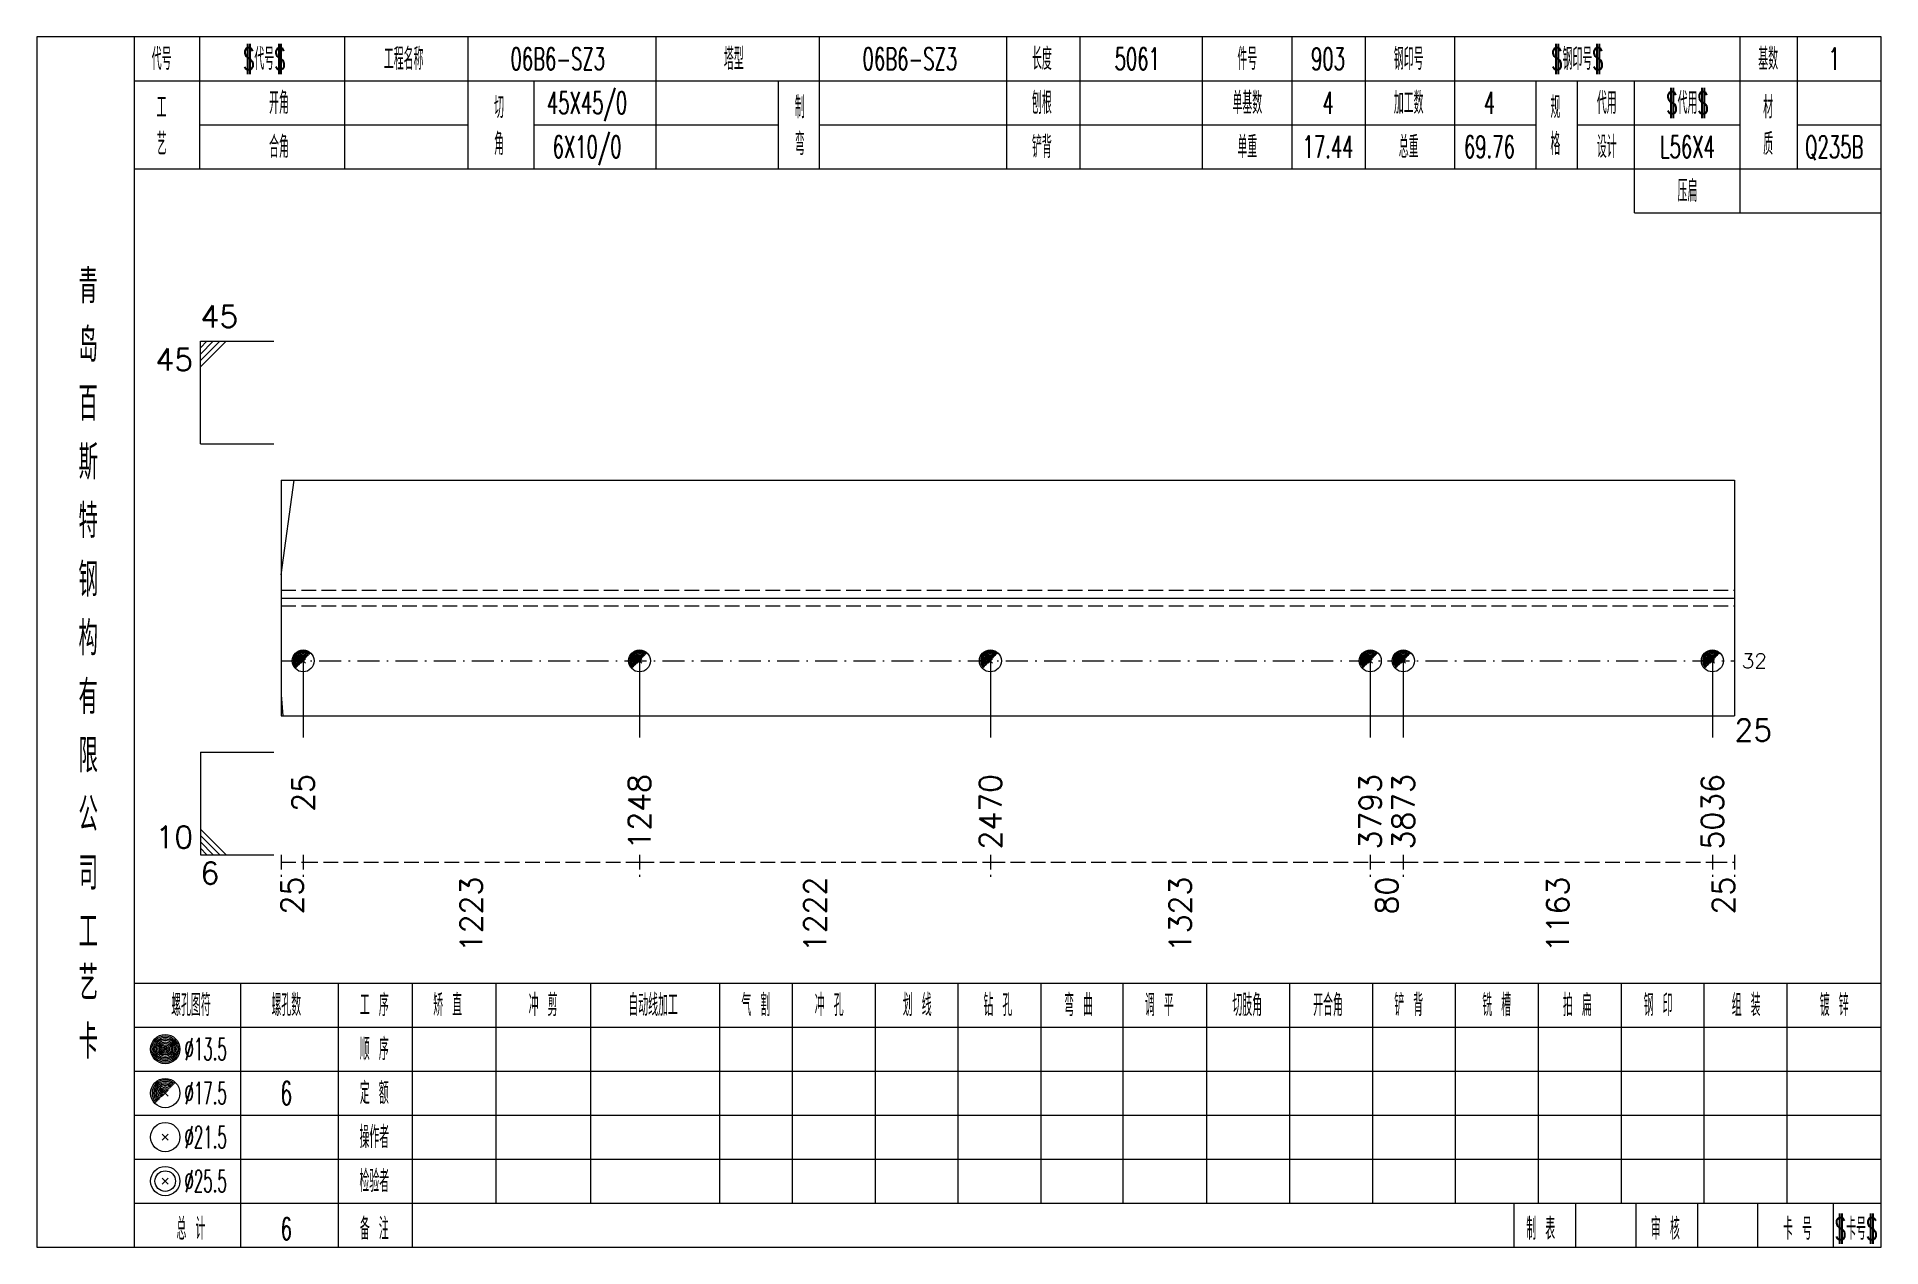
# Model space of a CAD drawing. Extents: x -533 to 8774, y 0 to 7979.
# Drawn here: x 2459.8 to 2711.2, y 1298.7 to 1463.7 of the extents above; entities that cross this region are included whole.
import ezdxf
from ezdxf.enums import TextEntityAlignment as Align

# ---------------------------------------------------------------- set-up
doc = ezdxf.new("R2010")
doc.units = 0
doc.header["$MEASUREMENT"] = 0
doc.linetypes.add('一点画线', pattern=[5.2, 3, -1, 0.2, -1])
doc.linetypes.add('虚线', pattern=[2.75, 2, -0.75])
doc.layers.get('0').update_dxf_attribs({"linetype": 'CONTINUOUS', "lineweight": 25})
for name, color, linetype, lineweight in [('1', 7, 'CONTINUOUS', 25), ('4', 7, 'CONTINUOUS', 25), ('5', 7, 'CONTINUOUS', 25)]:
    doc.layers.add(name, color=color, linetype=linetype, lineweight=lineweight)
doc.styles.get("Standard").update_dxf_attribs({"font": 'simplex.shx', "width": 0.7, "height": 3, "bigfont": 'gbhzfs.shx'})

msp = doc.modelspace()

# ---------------------------------------------------------------- texts
at = {"color": 7, "linetype": 'Continuous', "lineweight": 13}
msp.add_text('45', height=3, dxfattribs=at).set_placement((2482.1, 1423.2), align=Align.BOTTOM_LEFT)
msp.add_text('45', height=3, dxfattribs=at).set_placement((2481.1, 1421.2), align=Align.TOP_RIGHT)
msp.add_text('32', height=2, dxfattribs=at).set_placement((2692.2, 1378.63), align=Align.MIDDLE_LEFT)
msp.add_text('10', height=3, dxfattribs=at).set_placement((2481.1, 1352.2), align=Align.BOTTOM_RIGHT)
msp.add_text('6', height=3, dxfattribs=at).set_placement((2482.1, 1351.2), align=Align.TOP_LEFT)
at = {"color": 8, "linetype": 'Continuous', "lineweight": 9}
for s, p in [('25', (2494.6, 1349.2)), ('1223', (2519.02, 1349.2)), ('1222', (2565.87, 1349.2)), ('1323', (2615.67, 1349.2)), ('80', (2643.82, 1349.2)), ('1163', (2667.13, 1349.2)), ('25', (2689.7, 1349.2))]:
    msp.add_text(s, height=3, rotation=90, dxfattribs=at).set_placement(p, align=Align.MIDDLE_RIGHT)
at = {"layer": '1', "color": 7, "linetype": 'Continuous', "lineweight": 13}
msp.add_text('25', height=3, dxfattribs=at).set_placement((2691.2, 1369.2), align=Align.MIDDLE_LEFT)
for s, p in [('25', (2496.1, 1363.2)), ('1248', (2541.95, 1363.2)), ('2470', (2589.78, 1363.2)), ('3793', (2641.57, 1363.2)), ('3873', (2646.07, 1363.2)), ('5036', (2688.2, 1363.2))]:
    msp.add_text(s, height=3, rotation=90, dxfattribs=at).set_placement(p, align=Align.MIDDLE_RIGHT)
at = {"layer": '4', "color": 1, "linetype": 'Continuous', "lineweight": 13}
for s, height, width, p in [('代号', 3, 0.6, (2476.8, 1460.7)), ('$代号$', 3, 0.6, (2490.8, 1460.7)), ('工程名称', 3, 0.6, (2509.8, 1460.7)), ('06B6-SZ3', 3, 0.6, (2530.8, 1460.7)), ('塔型', 3, 0.6, (2554.8, 1460.7)), ('06B6-SZ3', 3, 0.6, (2578.8, 1460.7)), ('长度', 3, 0.6, (2596.8, 1460.7)), ('5061', 3, 0.6, (2609.8, 1460.7)), ('件号', 3, 0.6, (2624.8, 1460.7)), ('903', 3, 0.6, (2635.8, 1460.7)), ('钢印号', 3, 0.6, (2646.8, 1460.7)), ('$钢印号$', 3, 0.6, (2669.8, 1460.7)), ('基数', 3, 0.6, (2695.8, 1460.7)), ('1', 3, 0.6, (2704.8, 1460.7)), ('开角', 3, 0.6, (2492.8, 1454.7)), ('切', 3, 0.6, (2522.8, 1454.1)), ('45X45/0', 3, 0.6, (2534.8, 1454.7)), ('制', 3, 0.6, (2563.8, 1454.1)), ('刨根', 3, 0.6, (2596.8, 1454.7)), ('单基数', 3, 0.6, (2624.8, 1454.7)), ('4', 3, 0.6, (2635.8, 1454.7)), ('加工数', 3, 0.6, (2646.8, 1454.7)), ('4', 3, 0.6, (2657.8, 1454.7)), ('规', 3, 0.6, (2666.8, 1454.1)), ('代用', 3, 0.6, (2673.8, 1454.7)), ('$代用$', 3, 0.6, (2684.8, 1454.7)), ('材', 3, 0.6, (2695.8, 1454.1)), ('工', 3, 0.6, (2476.8, 1454.1)), ('艺', 3, 0.6, (2476.8, 1449.1)), ('角', 3, 0.6, (2522.8, 1449.1)), ('6X10/0', 3, 0.6, (2534.8, 1448.7)), ('弯', 3, 0.6, (2563.8, 1449.1)), ('格', 3, 0.6, (2666.8, 1449.1)), ('质', 3, 0.6, (2695.8, 1449.1)), ('合角', 3, 0.6, (2492.8, 1448.7)), ('铲背', 3, 0.6, (2596.8, 1448.7)), ('单重', 3, 0.6, (2624.8, 1448.7)), ('17.44', 3, 0.6, (2635.8, 1448.7)), ('总重', 3, 0.6, (2646.8, 1448.7)), ('69.76', 3, 0.6, (2657.8, 1448.7)), ('设计', 3, 0.6, (2673.8, 1448.7)), ('L56X4', 3, 0.6, (2684.8, 1448.7)), ('Q235B', 3, 0.6, (2704.8, 1448.7)), ('压扁', 3, 0.6, (2684.8, 1442.7)), ('青', 4.6, 0.8, (2466.8, 1429.7)), ('岛', 4.6, 0.8, (2466.8, 1421.7)), ('百', 4.6, 0.8, (2466.8, 1413.7)), ('斯', 4.6, 0.8, (2466.8, 1405.7)), ('特', 4.6, 0.8, (2466.8, 1397.7)), ('钢', 4.6, 0.8, (2466.8, 1389.7)), ('构', 4.6, 0.8, (2466.8, 1381.7)), ('有', 4.6, 0.8, (2466.8, 1373.7)), ('限', 4.6, 0.8, (2466.8, 1365.7)), ('公', 4.6, 0.8, (2466.8, 1357.7)), ('司', 4.6, 0.8, (2466.8, 1349.7)), ('工', 4.6, 0.8, (2466.8, 1341.7)), ('艺', 4.6, 0.8, (2466.8, 1334.7)), ('螺孔图符', 3, 0.6, (2480.8, 1331.7)), ('螺孔数', 3, 0.6, (2493.8, 1331.7)), ('工 序', 3, 0.6, (2505.8, 1331.7)), ('矫 直', 3, 0.6, (2515.8, 1331.7)), ('冲 剪', 3, 0.6, (2528.8, 1331.7)), ('自动线加工', 3, 0.6, (2543.8, 1331.7)), ('气 割', 3, 0.6, (2557.8, 1331.7)), ('冲 孔', 3, 0.6, (2567.8, 1331.7)), ('划 线', 3, 0.6, (2579.8, 1331.7)), ('钻 孔', 3, 0.6, (2590.8, 1331.7)), ('弯 曲', 3, 0.6, (2601.8, 1331.7)), ('调 平', 3, 0.6, (2612.8, 1331.7)), ('切肢角', 3, 0.6, (2624.8, 1331.7)), ('开合角', 3, 0.6, (2635.8, 1331.7)), ('铲 背', 3, 0.6, (2646.8, 1331.7)), ('铣 槽', 3, 0.6, (2658.8, 1331.7)), ('拍 扁', 3, 0.6, (2669.8, 1331.7)), ('钢 印', 3, 0.6, (2680.8, 1331.7)), ('组 装', 3, 0.6, (2692.8, 1331.7)), ('镀 锌', 3, 0.6, (2704.8, 1331.7)), ('卡', 4.6, 0.8, (2466.8, 1326.7)), ('顺 序', 3, 0.6, (2505.8, 1325.7)), ('%%C13.5', 3, 0.5, (2482.8, 1325.7)), ('%%C17.5', 3, 0.5, (2482.8, 1319.7)), ('6', 3.2, 0.6, (2493.8, 1319.7)), ('定 额', 3, 0.6, (2505.8, 1319.7)), ('%%C21.5', 3, 0.5, (2482.8, 1313.7)), ('操作者', 3, 0.6, (2505.8, 1313.7)), ('%%C25.5', 3, 0.5, (2482.8, 1307.7)), ('检验者', 3, 0.6, (2505.8, 1307.7)), ('总 计', 3, 0.6, (2480.8, 1301.2)), ('6', 3, 0.6, (2493.8, 1301.2)), ('备 注', 3, 0.6, (2505.8, 1301.2)), ('制 表', 3, 0.6, (2664.8, 1301.2)), ('审 核', 3, 0.6, (2681.8, 1301.2)), ('卡 号', 3, 0.6, (2699.8, 1301.2)), ('$卡号$', 3, 0.6, (2707.8, 1301.2))]:
    msp.add_text(s, height=height, dxfattribs=dict(at, width=width)).set_placement(p, align=Align.MIDDLE_CENTER)

# ---------------------------------------------------------------- blocks, each defined once
blk = doc.blocks.new('孔17.5')
at = {"layer": '5', "color": 7, "linetype": 'Continuous', "lineweight": 0}
for p, q in [((-0.2, -0.2), (0.2, 0.2)), ((-0.2, 0.2), (0.2, -0.2))]:
    blk.add_line(p, q, dxfattribs=at)
at = {"layer": '5', "color": 7, "linetype": 'Continuous', "lineweight": 13}
blk.add_circle((0, 0), 1, dxfattribs=at)
for radius in [0.9, 0.8, 0.7, 0.6, 0.5, 0.4, 0.3, 0.2, 0.1]:
    blk.add_arc((0, 0), radius, 45, 225, dxfattribs=at)

# ---------------------------------------------------------------- linework, layer by layer
at = {"color": 7, "linetype": 'Continuous', "lineweight": 13}
for p, q in [((2482.1, 1422.2), (2492.1, 1422.2)), ((2482.1, 1408.2), (2482.1, 1422.2)), ((2482.97, 1422.2), (2482.1, 1421.33)), ((2483.85, 1422.2), (2482.1, 1420.45)), ((2484.72, 1422.2), (2482.1, 1419.58)), ((2485.6, 1422.2), (2482.1, 1418.7)), ((2482.1, 1408.2), (2492.1, 1408.2)), ((2493.1, 1390.36), (2494.86, 1403.27)), ((2496.1, 1378.63), (2496.1, 1368.2)), ((2541.95, 1378.63), (2541.95, 1368.2)), ((2589.78, 1378.63), (2589.78, 1368.2)), ((2641.57, 1378.63), (2641.57, 1368.2)), ((2646.07, 1378.63), (2646.07, 1368.2)), ((2688.2, 1378.63), (2688.2, 1368.2)), ((2493.1, 1374), (2493.33, 1371.13)), ((2482.1, 1366.2), (2492.1, 1366.2)), ((2482.1, 1366.2), (2482.1, 1352.2)), ((2485.6, 1352.2), (2482.1, 1355.7)), ((2484.72, 1352.2), (2482.1, 1354.83)), ((2483.85, 1352.2), (2482.1, 1353.95)), ((2482.97, 1352.2), (2482.1, 1353.08)), ((2482.1, 1352.2), (2492.1, 1352.2))]:
    msp.add_line(p, q, dxfattribs=at)
at = {"color": 7, "linetype": 'Continuous', "lineweight": 18}
for p, q in [((2493.1, 1403.27), (2493.1, 1371.13)), ((2493.1, 1403.27), (2691.2, 1403.27)), ((2691.2, 1403.27), (2691.2, 1371.13)), ((2493.1, 1387.2), (2691.2, 1387.2))]:
    msp.add_line(p, q, dxfattribs=at)
at = {"color": 1, "linetype": '虚线', "lineweight": 18}
for p, q in [((2493.1, 1388.27), (2691.2, 1388.27)), ((2493.1, 1386.13), (2691.2, 1386.13))]:
    msp.add_line(p, q, dxfattribs=at)
at = {"color": 3, "linetype": '一点画线', "lineweight": 13}
msp.add_line((2493.1, 1378.63), (2691.2, 1378.63), dxfattribs=at)
at = {"color": 8, "linetype": '虚线', "lineweight": 9}
for p, q in [((2493.1, 1352.2), (2493.1, 1349.2)), ((2493.1, 1351.2), (2496.1, 1351.2)), ((2496.1, 1352.2), (2496.1, 1349.2)), ((2496.1, 1352.2), (2496.1, 1349.2)), ((2496.1, 1351.2), (2541.95, 1351.2)), ((2541.95, 1352.2), (2541.95, 1349.2)), ((2541.95, 1352.2), (2541.95, 1349.2)), ((2541.95, 1351.2), (2589.78, 1351.2)), ((2589.78, 1352.2), (2589.78, 1349.2)), ((2589.78, 1352.2), (2589.78, 1349.2)), ((2589.78, 1351.2), (2641.57, 1351.2)), ((2641.57, 1352.2), (2641.57, 1349.2)), ((2641.57, 1352.2), (2641.57, 1349.2)), ((2641.57, 1351.2), (2646.07, 1351.2)), ((2646.07, 1352.2), (2646.07, 1349.2)), ((2646.07, 1352.2), (2646.07, 1349.2)), ((2646.07, 1351.2), (2688.2, 1351.2)), ((2688.2, 1352.2), (2688.2, 1349.2)), ((2688.2, 1352.2), (2688.2, 1349.2)), ((2688.2, 1351.2), (2691.2, 1351.2)), ((2691.2, 1352.2), (2691.2, 1349.2))]:
    msp.add_line(p, q, dxfattribs=at)
at = {"layer": '1', "color": 7, "linetype": 'Continuous', "lineweight": 18}
msp.add_line((2493.1, 1371.13), (2691.2, 1371.13), dxfattribs=at)
at = {"layer": '4', "color": 1, "linetype": 'Continuous', "lineweight": 18}
for p, q in [((2473.1, 1298.7), (2473.1, 1463.7)), ((2482, 1445.7), (2482, 1463.7)), ((2501.8, 1445.7), (2501.8, 1463.7)), ((2518.6, 1445.7), (2518.6, 1463.7)), ((2544.2, 1445.7), (2544.2, 1463.7)), ((2566.5, 1445.7), (2566.5, 1463.7)), ((2592, 1445.7), (2592, 1463.7)), ((2602, 1445.7), (2602, 1463.7)), ((2618.7, 1445.7), (2618.7, 1463.7)), ((2630.9, 1445.7), (2630.9, 1463.7)), ((2640.9, 1445.7), (2640.9, 1463.7)), ((2653.1, 1445.7), (2653.1, 1463.7)), ((2692, 1439.7), (2692, 1463.7)), ((2699.8, 1445.7), (2699.8, 1463.7)), ((2473.1, 1457.7), (2711.2, 1457.7)), ((2527.6, 1445.7), (2527.6, 1457.7)), ((2560.9, 1445.7), (2560.9, 1457.7)), ((2664.2, 1445.7), (2664.2, 1457.7)), ((2669.8, 1445.7), (2669.8, 1457.7)), ((2677.6, 1439.7), (2677.6, 1457.7)), ((2482, 1451.7), (2518.6, 1451.7)), ((2527.6, 1451.7), (2560.9, 1451.7)), ((2566.5, 1451.7), (2664.2, 1451.7)), ((2669.8, 1451.7), (2692, 1451.7)), ((2699.8, 1451.7), (2711.2, 1451.7)), ((2473.1, 1445.7), (2711.2, 1445.7)), ((2677.6, 1439.7), (2711.2, 1439.7)), ((2473.1, 1334.7), (2711.2, 1334.7)), ((2487.6, 1298.7), (2487.6, 1334.7)), ((2500.9, 1298.7), (2500.9, 1334.7)), ((2511, 1298.7), (2511, 1334.7)), ((2522.4, 1304.7), (2522.4, 1334.7)), ((2535.3, 1304.7), (2535.3, 1334.7)), ((2552.9, 1304.7), (2552.9, 1334.7)), ((2562.8, 1304.7), (2562.8, 1334.7)), ((2574.1, 1304.7), (2574.1, 1334.7)), ((2585.4, 1304.7), (2585.4, 1334.7)), ((2596.7, 1304.7), (2596.7, 1334.7)), ((2607.9, 1304.7), (2607.9, 1334.7)), ((2619.3, 1304.7), (2619.3, 1334.7)), ((2630.6, 1304.7), (2630.6, 1334.7)), ((2641.9, 1304.7), (2641.9, 1334.7)), ((2653.2, 1304.7), (2653.2, 1334.7)), ((2664.5, 1304.7), (2664.5, 1334.7)), ((2675.8, 1304.7), (2675.8, 1334.7)), ((2687.1, 1304.7), (2687.1, 1334.7)), ((2698.4, 1304.7), (2698.4, 1334.7)), ((2473.1, 1328.7), (2711.2, 1328.7)), ((2473.1, 1322.7), (2711.2, 1322.7)), ((2473.1, 1316.7), (2711.2, 1316.7)), ((2473.1, 1310.7), (2711.2, 1310.7)), ((2473.1, 1304.7), (2711.2, 1304.7)), ((2661.2, 1298.7), (2661.2, 1304.7)), ((2669.6, 1298.7), (2669.6, 1304.7)), ((2677.8, 1298.7), (2677.8, 1304.7)), ((2686.2, 1298.7), (2686.2, 1304.7)), ((2694.4, 1298.7), (2694.4, 1304.7)), ((2704.7, 1298.7), (2704.7, 1304.7))]:
    msp.add_line(p, q, dxfattribs=at)
at = {"layer": '4', "color": 7, "linetype": 'Continuous', "lineweight": 13}
for p, q in [((2477.1, 1325.5), (2477.5, 1325.9)), ((2477.5, 1325.5), (2477.1, 1325.9)), ((2476.9, 1313.3), (2477.7, 1314.1)), ((2477.7, 1313.3), (2476.9, 1314.1)), ((2476.9, 1307.3), (2477.7, 1308.1)), ((2477.7, 1307.3), (2476.9, 1308.1))]:
    msp.add_line(p, q, dxfattribs=at)
at = {"layer": '4', "color": 7, "linetype": 'Continuous', "lineweight": 0}
for p, q in [((2476.9, 1319.3), (2477.7, 1320.1)), ((2476.9, 1320.1), (2477.7, 1319.3))]:
    msp.add_line(p, q, dxfattribs=at)
at = {"layer": '4', "color": 1, "linetype": 'Continuous', "lineweight": 18}
msp.add_lwpolyline([(2459.8, 1463.7), (2459.8, 1298.7), (2711.2, 1298.7), (2711.2, 1463.7)], close=True, dxfattribs=at)
at = {"layer": '4', "color": 7, "linetype": 'Continuous', "lineweight": 13}
for centre, radius in [((2477.3, 1325.7), 2), ((2477.3, 1325.7), 1.8), ((2477.3, 1325.7), 1.6), ((2477.3, 1325.7), 1.4), ((2477.3, 1325.7), 1.2), ((2477.3, 1325.7), 1), ((2477.3, 1325.7), 0.8), ((2477.3, 1325.7), 0.6), ((2477.3, 1325.7), 0.4), ((2477.3, 1325.7), 0.2), ((2477.3, 1319.7), 2), ((2477.3, 1313.7), 2), ((2477.3, 1307.7), 2), ((2477.3, 1307.7), 1.4)]:
    msp.add_circle(centre, radius, dxfattribs=at)
for radius in [1.8, 1.6, 1.4, 1.2, 1, 0.8, 0.6, 0.4, 0.2]:
    msp.add_arc((2477.3, 1319.7), radius, 45, 225, dxfattribs=at)

# ---------------------------------------------------------------- block references
at = {"layer": '1', "color": 7, "linetype": 'Continuous', "lineweight": 13, "xscale": 1.5, "yscale": 1.5, "zscale": 1.5}
for p in [(2496.1, 1378.63), (2541.95, 1378.63), (2589.78, 1378.63), (2641.57, 1378.63), (2646.07, 1378.63), (2688.2, 1378.63)]:
    msp.add_blockref('孔17.5', p, dxfattribs=at)

msp.set_redraw_order([(e.dxf.handle, doc.entitydb.next_handle()) for e in msp.query("TEXT MTEXT ATTDEF DIMENSION ARC_DIMENSION")])  # texts and dimensions are drawn at this point

doc.saveas('drawing.dxf')
